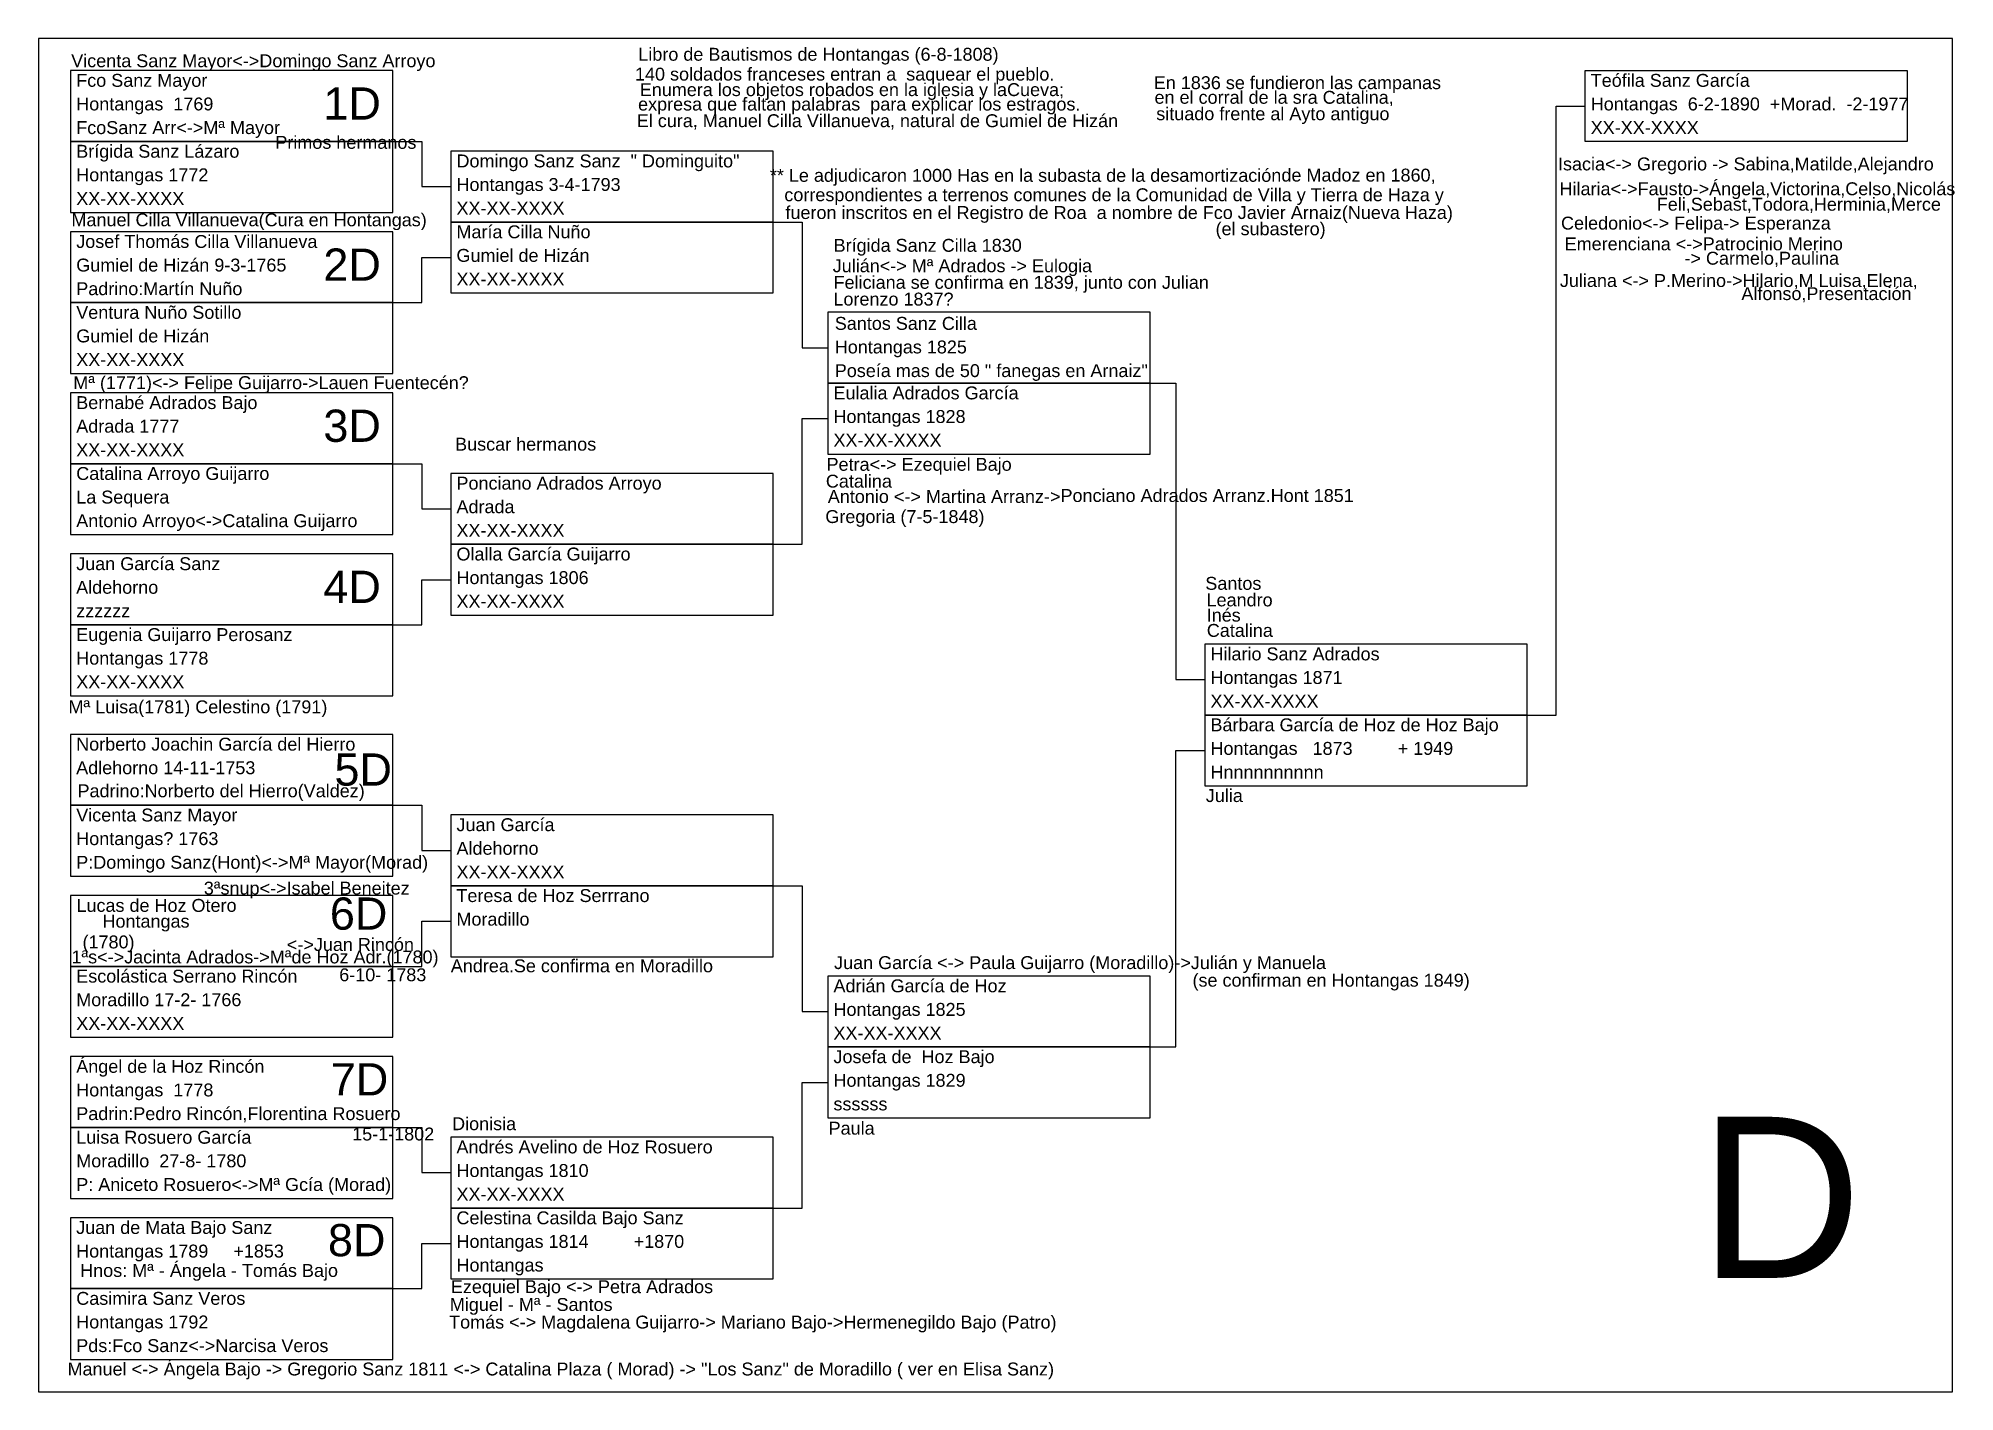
# Model space of a CAD drawing. Header units: millimetres. Extents: x -16844 to 23151, y -8543 to 4892.
# Drawn here: x 438.5 to 735.8, y -1250.4 to -1040.4 of the extents above; entities that cross this region are included whole.
import ezdxf
from ezdxf.enums import TextEntityAlignment as Align

# ---------------------------------------------------------------- set-up
doc = ezdxf.new("R2010")
doc.units = ezdxf.units.MM
doc.layers.add('Guijarro', color=90, linetype='Continuous')
doc.layers.add('Sanz', color=230, linetype='Continuous')
doc.styles.add('Arial', font='arial.ttf', dxfattribs={"height": 0.01})

msp = doc.modelspace()

# ---------------------------------------------------------------- texts
at = {"style": 'Arial'}
for s, p in [('1D', (491.63, -1053.01)), ('2D', (491.63, -1078.01)), ('3D', (491.63, -1103.01)), ('4D', (491.63, -1128.01)), ('5D', (493.35, -1156.36)), ('6D', (492.64, -1178.71)), ('7D', (492.78, -1204.43)), ('8D', (492.34, -1229.38))]:
    msp.add_text(s, height=5, dxfattribs=at).set_placement(p, align=Align.RIGHT)
at = {"layer": 'Guijarro', "color": 6, "style": 'Arial'}
msp.add_text('D', height=25, dxfattribs=at).set_placement((721.41, -1232.74), align=Align.RIGHT)

# ---------------------------------------------------------------- blocks, each defined once
blk = doc.blocks.new('Hoja inferior')
for points in [[(0, -210), (297, -210), (297, 0), (0, 0)], [(5, -16), (55, -16), (55, -5), (5, -5)], [(240, -5), (290, -5), (290, -16), (240, -16)], [(5, -27), (55, -27), (55, -16), (5, -16)], [(64, -28.5), (114, -28.5), (114, -17.5), (64, -17.5)], [(64, -39.5), (114, -39.5), (114, -28.5), (64, -28.5)], [(5, -41), (55, -41), (55, -30), (5, -30)], [(5, -52), (55, -52), (55, -41), (5, -41)], [(122.5, -53.5), (172.5, -53.5), (172.5, -42.5), (122.5, -42.5)], [(122.5, -64.5), (172.5, -64.5), (172.5, -53.5), (122.5, -53.5)], [(5, -66), (55, -66), (55, -55), (5, -55)], [(5, -77), (55, -77), (55, -66), (5, -66)], [(64, -78.5), (114, -78.5), (114, -67.5), (64, -67.5)], [(5, -91), (55, -91), (55, -80), (5, -80)], [(64, -89.5), (114, -89.5), (114, -78.5), (64, -78.5)], [(5, -102), (55, -102), (55, -91), (5, -91)], [(181, -105), (231, -105), (231, -94), (181, -94)], [(181, -116), (231, -116), (231, -105), (181, -105)], [(5, -119), (55, -119), (55, -108), (5, -108)], [(5, -130), (55, -130), (55, -119), (5, -119)], [(64, -131.5), (114, -131.5), (114, -120.5), (64, -120.5)], [(5, -144), (55, -144), (55, -133), (5, -133)], [(64, -142.5), (114, -142.5), (114, -131.5), (64, -131.5)], [(5, -155), (55, -155), (55, -144), (5, -144)], [(122.5, -156.5), (172.5, -156.5), (172.5, -145.5), (122.5, -145.5)], [(122.5, -167.5), (172.5, -167.5), (172.5, -156.5), (122.5, -156.5)], [(5, -169), (55, -169), (55, -158), (5, -158)], [(5, -180), (55, -180), (55, -169), (5, -169)], [(64, -181.5), (114, -181.5), (114, -170.5), (64, -170.5)], [(5, -194), (55, -194), (55, -183), (5, -183)], [(64, -192.5), (114, -192.5), (114, -181.5), (64, -181.5)], [(5, -205), (55, -205), (55, -194), (5, -194)]]:
    blk.add_lwpolyline(points, close=True)
for points in [[(231, -105), (235.5, -105), (235.5, -10.5), (240, -10.5)], [(55, -16), (59.5, -16), (59.5, -23), (64, -23)], [(114, -28.5), (118.5, -28.5), (118.5, -48), (122.5, -48)], [(55, -41), (59.5, -41), (59.5, -34), (64, -34)], [(172.5, -53.5), (176.5, -53.5), (176.5, -99.5), (181, -99.5)], [(114, -78.5), (118.5, -78.5), (118.5, -59), (122.5, -59)], [(55, -66), (59.5, -66), (59.5, -73), (64, -73)], [(55, -91), (59.5, -91), (59.5, -84), (64, -84)], [(172.5, -156.5), (176.5, -156.5), (176.5, -110.5), (181, -110.5)], [(55, -119), (59.5, -119), (59.5, -126), (64, -126)], [(114, -131.5), (118.5, -131.5), (118.5, -151), (122.5, -151)], [(55, -144), (59.5, -144), (59.5, -137), (64, -137)], [(114, -181.5), (118.5, -181.5), (118.5, -162), (122.5, -162)], [(55, -169), (59.5, -169), (59.5, -176), (64, -176)], [(55, -194), (59.5, -194), (59.5, -187), (64, -187)]]:
    blk.add_lwpolyline(points)
blk = doc.blocks.new('Casilla')
at = {"style": 'Arial'}
for tag, p in [('NOMBRE', (0.88, 8.08)), ('LUGAR_NACIMIENTO', (0.88, 4.42)), ('FECHA', (0.88, 0.75))]:
    blk.add_attdef(tag, p, '', height=2, dxfattribs=at)
blk = doc.blocks.new('Hermanos')
at = {"style": 'Arial'}
blk.add_attdef('NOMBRE', (0, 0), '', height=2, dxfattribs=at)

# ---------------------------------------------------------------- block references
for name, p, values in [('Hermanos', (443.58, -1044.88), {'NOMBRE': 'Vicenta Sanz Mayor<->Domingo Sanz Arroyo'}), ('Casilla', (443.48, -1056), {'NOMBRE': 'Fco Sanz Mayor', 'LUGAR_NACIMIENTO': 'Hontangas  1769', 'FECHA': 'FcoSanz Arr<->Mª Mayor'}), ('Casilla', (678.48, -1056), {'NOMBRE': 'Teófila Sanz García', 'LUGAR_NACIMIENTO': 'Hontangas  6-2-1890  +Morad.  -2-1977', 'FECHA': 'XX-XX-XXXX'}), ('Hermanos', (475.25, -1057.54), {'NOMBRE': 'Primos hermanos'}), ('Casilla', (443.48, -1067), {'NOMBRE': 'Brígida Sanz Lázaro', 'LUGAR_NACIMIENTO': 'Hontangas 1772', 'FECHA': 'XX-XX-XXXX'}), ('Casilla', (502.48, -1068.5), {'NOMBRE': 'Domingo Sanz Sanz  " Dominguito"', 'LUGAR_NACIMIENTO': 'Hontangas 3-4-1793', 'FECHA': 'XX-XX-XXXX'}), ('Hermanos', (671.95, -1060.89), {'NOMBRE': '   Isacia<-> Gregorio -> Sabina,Matilde,Alejandro'}), ('Hermanos', (671.42, -1064.74), {'NOMBRE': '    Hilaria<->Fausto->Ángela,Victorina,Celso,Nicolás'}), ('Hermanos', (689.61, -1067.14), {'NOMBRE': 'Feli,Sebast,Todora,Herminia,Merce'}), ('Casilla', (502.48, -1079.5), {'NOMBRE': 'María Cilla Nuño', 'LUGAR_NACIMIENTO': 'Gumiel de Hizán', 'FECHA': 'XX-XX-XXXX'}), ('Hermanos', (673.98, -1070.07), {'NOMBRE': ' Celedonio<-> Felipa-> Esperanza'}), ('Casilla', (443.48, -1081), {'NOMBRE': 'Josef Thomás Cilla Villanueva', 'LUGAR_NACIMIENTO': 'Gumiel de Hizán 9-3-1765', 'FECHA': 'Padrino:Martín Nuño'}), ('Hermanos', (561.88, -1073.52), {'NOMBRE': 'Brígida Sanz Cilla 1830'}), ('Hermanos', (672.99, -1073.29), {'NOMBRE': '   Emerenciana <->Patrocinio Merino '}), ('Hermanos', (690.8, -1075.52), {'NOMBRE': '    -> Carmelo,Paulina'}), ('Hermanos', (561.74, -1076.69), {'NOMBRE': 'Julián<-> Mª Adrados -> Eulogia'}), ('Hermanos', (561.88, -1079.26), {'NOMBRE': 'Feliciana se confirma en 1839, junto con Julian'}), ('Hermanos', (666.82, -1078.98), {'NOMBRE': '          Juliana <-> P.Merino->Hilario,M Luisa,Elena,'}), ('Hermanos', (691.1, -1081.01), {'NOMBRE': '               Alfonso,Presentación'}), ('Casilla', (443.48, -1092), {'NOMBRE': 'Ventura Nuño Sotillo', 'LUGAR_NACIMIENTO': 'Gumiel de Hizán', 'FECHA': 'XX-XX-XXXX'}), ('Hermanos', (561.85, -1081.86), {'NOMBRE': 'Lorenzo 1837?'}), ('Casilla', (561.18, -1093.71), {'NOMBRE': 'Santos Sanz Cilla', 'LUGAR_NACIMIENTO': 'Hontangas 1825', 'FECHA': 'Poseía mas de 50 " fanegas en Arnaiz" '}), ('Hermanos', (443.9, -1094.83), {'NOMBRE': 'Mª (1771)<-> Felipe Guijarro->Lauen Fuentecén?'}), ('Casilla', (560.98, -1104.5), {'NOMBRE': 'Eulalia Adrados García', 'LUGAR_NACIMIENTO': 'Hontangas 1828', 'FECHA': 'XX-XX-XXXX'}), ('Casilla', (443.48, -1106), {'NOMBRE': 'Bernabé Adrados Bajo', 'LUGAR_NACIMIENTO': 'Adrada 1777', 'FECHA': 'XX-XX-XXXX'}), ('Hermanos', (551.47, -1107.5), {'NOMBRE': '            Petra<-> Ezequiel Bajo'}), ('Casilla', (443.48, -1117), {'NOMBRE': 'Catalina Arroyo Guijarro', 'LUGAR_NACIMIENTO': 'La Sequera', 'FECHA': 'Antonio Arroyo<->Catalina Guijarro'}), ('Casilla', (502.48, -1118.5), {'NOMBRE': 'Ponciano Adrados Arroyo', 'LUGAR_NACIMIENTO': 'Adrada', 'FECHA': 'XX-XX-XXXX'}), ('Hermanos', (560.68, -1110.11), {'NOMBRE': 'Catalina'}), ('Hermanos', (560.98, -1112.49), {'NOMBRE': 'Antonio <-> Martina Arranz->'}), ('Hermanos', (597.09, -1112.34), {'NOMBRE': 'Ponciano Adrados Arranz.Hont 1851'}), ('Hermanos', (560.6, -1115.61), {'NOMBRE': 'Gregoria (7-5-1848)'}), ('Casilla', (502.48, -1129.5), {'NOMBRE': 'Olalla García Guijarro', 'LUGAR_NACIMIENTO': 'Hontangas 1806', 'FECHA': 'XX-XX-XXXX'}), ('Hermanos', (619.56, -1125.97), {'NOMBRE': 'Santos'}), ('Hermanos', (619.75, -1128.54), {'NOMBRE': 'Leandro'}), ('Hermanos', (619.77, -1130.9), {'NOMBRE': 'Inés'}), ('Casilla', (443.48, -1142), {'NOMBRE': 'Eugenia Guijarro Perosanz', 'LUGAR_NACIMIENTO': 'Hontangas 1778', 'FECHA': 'XX-XX-XXXX'}), ('Hermanos', (619.79, -1133.27), {'NOMBRE': 'Catalina'}), ('Casilla', (619.48, -1145), {'NOMBRE': 'Hilario Sanz Adrados', 'LUGAR_NACIMIENTO': 'Hontangas 1871', 'FECHA': 'XX-XX-XXXX'}), ('Hermanos', (443.16, -1145.13), {'NOMBRE': 'Mª Luisa(1781) Celestino (1791)'}), ('Casilla', (619.48, -1156), {'NOMBRE': 'Bárbara García de Hoz de Hoz Bajo', 'LUGAR_NACIMIENTO': 'Hontangas   1873         + 1949', 'FECHA': 'Hnnnnnnnnnn'}), ('Hermanos', (444.56, -1158.16), {'NOMBRE': 'Padrino:Norberto del Hierro(Valdez)'}), ('Hermanos', (614.98, -1158.9), {'NOMBRE': '      Julia'}), ('Casilla', (443.48, -1170), {'NOMBRE': 'Vicenta Sanz Mayor', 'LUGAR_NACIMIENTO': 'Hontangas? 1763', 'FECHA': 'P:Domingo Sanz(Hont)<->Mª Mayor(Morad)'}), ('Casilla', (502.48, -1171.5), {'NOMBRE': 'Juan García ', 'LUGAR_NACIMIENTO': 'Aldehorno', 'FECHA': 'XX-XX-XXXX'}), ('Hermanos', (448.43, -1178.39), {'NOMBRE': 'Hontangas'}), ('Hermanos', (445.33, -1181.61), {'NOMBRE': '(1780)'}), ('Hermanos', (477.04, -1182.01), {'NOMBRE': '<->Juan Rincón'}), ('Hermanos', (443.62, -1183.94), {'NOMBRE': '1ªs<->Jacinta Adrados->Mªde Hoz Adr.(1780)'}), ('Hermanos', (502.48, -1185.32), {'NOMBRE': 'Andrea.Se confirma en Moradillo'}), ('Hermanos', (561.18, -1184.82), {'NOMBRE': ' Juan García <-> Paula Guijarro (Moradillo)->Julián y Manuela'}), ('Casilla', (443.48, -1195), {'NOMBRE': 'Escolástica Serrano Rincón', 'LUGAR_NACIMIENTO': 'Moradillo 17-2- 1766', 'FECHA': 'XX-XX-XXXX'}), ('Casilla', (560.98, -1196.5), {'NOMBRE': 'Adrián García de Hoz', 'LUGAR_NACIMIENTO': 'Hontangas 1825', 'FECHA': 'XX-XX-XXXX'}), ('Hermanos', (617.57, -1187.55), {'NOMBRE': '(se confirman en Hontangas 1849)'}), ('Casilla', (560.98, -1207.5), {'NOMBRE': 'Josefa de  Hoz Bajo', 'LUGAR_NACIMIENTO': 'Hontangas 1829', 'FECHA': 'ssssss'}), ('Casilla', (443.48, -1209), {'NOMBRE': 'Ángel de la Hoz Rincón', 'LUGAR_NACIMIENTO': 'Hontangas  1778', 'FECHA': 'Padrin:Pedro Rincón,Florentina Rosuero'}), ('Casilla', (443.48, -1220), {'NOMBRE': 'Luisa Rosuero García', 'LUGAR_NACIMIENTO': 'Moradillo  27-8- 1780', 'FECHA': 'P: Aniceto Rosuero<->Mª Gcía (Morad)'}), ('Hermanos', (487.17, -1211.42), {'NOMBRE': '15-1-1802'}), ('Hermanos', (502.68, -1209.82), {'NOMBRE': 'Dionisia  '}), ('Hermanos', (555.67, -1210.51), {'NOMBRE': '       Paula'}), ('Casilla', (502.48, -1221.5), {'NOMBRE': 'Andrés Avelino de Hoz Rosuero', 'LUGAR_NACIMIENTO': 'Hontangas 1810', 'FECHA': 'XX-XX-XXXX'}), ('Casilla', (502.48, -1232.5), {'NOMBRE': 'Celestina Casilda Bajo Sanz', 'LUGAR_NACIMIENTO': 'Hontangas 1814         +1870', 'FECHA': 'Hontangas'}), ('Hermanos', (444.97, -1232.59), {'NOMBRE': 'Hnos: Mª - Ángela - Tomás Bajo'}), ('Hermanos', (498.61, -1235.11), {'NOMBRE': '     Ezequiel Bajo <-> Petra Adrados'}), ('Casilla', (443.48, -1245), {'NOMBRE': 'Casimira Sanz Veros', 'LUGAR_NACIMIENTO': 'Hontangas 1792', 'FECHA': 'Pds:Fco Sanz<->Narcisa Veros'}), ('Hermanos', (502.33, -1237.87), {'NOMBRE': 'Miguel - Mª - Santos'}), ('Hermanos', (502.22, -1240.6), {'NOMBRE': 'Tomás <-> Magdalena Guijarro-> Mariano Bajo->Hermenegildo Bajo (Patro)'}), ('Hermanos', (439.13, -1247.88), {'NOMBRE': '     Manuel <-> Ángela Bajo -> Gregorio Sanz 1811 <-> Catalina Plaza ( Morad) -> "Los Sanz" de Moradillo ( ver en Elisa Sanz) '})]:
    msp.add_blockref(name, p).add_auto_attribs(values)
ref = msp.add_blockref('Hermanos', (530.8, -1043.87))
ref.add_attrib('NOMBRE', ' Libro de Bautismos de Hontangas (6-8-1808)', (530.8, -1043.87), dxfattribs={"color": 4, "height": 2, "style": 'Arial'})
ref = msp.add_blockref('Hermanos', (531.06, -1046.95))
ref.add_attrib('NOMBRE', '140 soldados franceses entran a  saquear el pueblo.                                                ', (531.06, -1046.95), dxfattribs={"color": 4, "height": 2, "style": 'Arial'})
ref = msp.add_blockref('Hermanos', (611.56, -1048.28))
ref.add_attrib('NOMBRE', 'En 1836 se fundieron las campanas ', (611.56, -1048.28), dxfattribs={"color": 4, "height": 2, "style": 'Arial'})
ref = msp.add_blockref('Hermanos', (530.76, -1051.6))
ref.add_attrib('NOMBRE', ' expresa que faltan palabras  para explicar los estragos.                               ', (530.76, -1051.6), dxfattribs={"color": 4, "height": 2, "style": 'Arial'})
ref = msp.add_blockref('Hermanos', (531.8, -1049.36))
ref.add_attrib('NOMBRE', 'Enumera los objetos robados en la iglesia y laCueva;                                               ', (531.8, -1049.36), dxfattribs={"color": 4, "height": 2, "style": 'Arial'})
ref = msp.add_blockref('Hermanos', (611.68, -1050.55))
ref.add_attrib('NOMBRE', 'en el corral de la sra Catalina, ', (611.68, -1050.55), dxfattribs={"color": 4, "height": 2, "style": 'Arial'})
ref = msp.add_blockref('Hermanos', (530.56, -1054.18))
ref.add_attrib('NOMBRE', ' El cura, Manuel Cilla Villanueva, natural de Gumiel de Hizán                                            ', (530.56, -1054.18), dxfattribs={"color": 4, "height": 2, "style": 'Arial'})
ref = msp.add_blockref('Hermanos', (611.17, -1053.1))
ref.add_attrib('NOMBRE', ' situado frente al Ayto antiguo', (611.17, -1053.1), dxfattribs={"color": 4, "height": 2, "style": 'Arial'})
ref = msp.add_blockref('Hermanos', (551.99, -1062.66))
ref.add_attrib('NOMBRE', '** Le adjudicaron 1000 Has en la subasta de la desamortización', (551.99, -1062.66), dxfattribs={"color": 4, "height": 2, "style": 'Arial'})
ref = msp.add_blockref('Hermanos', (631.37, -1062.62))
ref.add_attrib('NOMBRE', 'de Madoz en 1860, ', (631.37, -1062.62), dxfattribs={"color": 4, "height": 2, "style": 'Arial'})
ref = msp.add_blockref('Hermanos', (553.46, -1065.67))
ref.add_attrib('NOMBRE', ' correspondientes a terrenos comunes de la Comunidad de Villa y Tierra de Haza y  ', (553.46, -1065.67), dxfattribs={"color": 4, "height": 2, "style": 'Arial'})
ref = msp.add_blockref('Casilla', (442.74, -1077.64))
ref.add_attrib('NOMBRE', 'Manuel Cilla Villanueva(Cura en Hontangas)', (443.62, -1069.56), dxfattribs={"height": 2, "style": 'Arial'})
ref = msp.add_blockref('Hermanos', (553.63, -1068.43))
ref.add_attrib('NOMBRE', ' fueron inscritos en el Registro de Roa  a nombre de Fco Javier Arnaiz(Nueva Haza)', (553.63, -1068.43), dxfattribs={"color": 4, "height": 2, "style": 'Arial'})
ref = msp.add_blockref('Hermanos', (621.15, -1070.95))
ref.add_attrib('NOMBRE', '(el subastero)', (621.15, -1070.95), dxfattribs={"color": 4, "height": 2, "style": 'Arial'})
ref = msp.add_blockref('Hermanos', (503.15, -1104.37))
ref.add_attrib('NOMBRE', 'Buscar hermanos', (503.15, -1104.37), dxfattribs={"color": 1, "height": 2, "style": 'Arial'})
ref = msp.add_blockref('Casilla', (443.48, -1131))
ref.add_attrib('NOMBRE', 'Juan García Sanz', (444.35, -1122.92), dxfattribs={"color": 0, "height": 2, "style": 'Arial'})
ref.add_attrib('LUGAR_NACIMIENTO', 'Aldehorno', (444.35, -1126.58), dxfattribs={"height": 2, "style": 'Arial'})
ref.add_attrib('FECHA', 'zzzzzz', (444.35, -1130.25), dxfattribs={"height": 2, "style": 'Arial'})
ref = msp.add_blockref('Casilla', (443.48, -1159))
ref.add_attrib('NOMBRE', 'Norberto Joachin García del Hierro', (444.35, -1150.92), dxfattribs={"height": 2, "style": 'Arial'})
ref.add_attrib('LUGAR_NACIMIENTO', 'Adlehorno 14-11-1753', (444.35, -1154.58), dxfattribs={"height": 2, "style": 'Arial'})
ref = msp.add_blockref('Casilla', (463.28, -1174.01))
ref.add_attrib('FECHA', '3ªsnup<->Isabel Beneitez', (464.16, -1173.26), dxfattribs={"height": 2, "style": 'Arial'})
ref = msp.add_blockref('Casilla', (443.51, -1184.02))
ref.add_attrib('NOMBRE', 'Lucas de Hoz Otero', (444.39, -1175.94), dxfattribs={"height": 2, "style": 'Arial'})
ref = msp.add_blockref('Casilla', (502.48, -1182.5))
ref.add_attrib('NOMBRE', 'Teresa de Hoz Serrrano', (503.35, -1174.42), dxfattribs={"height": 2, "style": 'Arial'})
ref.add_attrib('LUGAR_NACIMIENTO', 'Moradillo', (503.35, -1178.08), dxfattribs={"height": 2, "style": 'Arial'})
ref = msp.add_blockref('Hermanos', (485.17, -1186.71))
ref.add_attrib('NOMBRE', '6-10- 1783', (485.17, -1186.71), dxfattribs={"color": 1, "height": 2, "style": 'Arial'})
ref = msp.add_blockref('Casilla', (443.48, -1234))
ref.add_attrib('NOMBRE', 'Juan de Mata Bajo Sanz', (444.35, -1225.92), dxfattribs={"height": 2, "style": 'Arial'})
ref.add_attrib('LUGAR_NACIMIENTO', 'Hontangas 1789     +1853', (444.35, -1229.58), dxfattribs={"height": 2, "style": 'Arial'})
at = {"layer": 'Sanz'}
msp.add_blockref('Hoja inferior', (438.48, -1040.4), dxfattribs=at)

msp.set_redraw_order([(e.dxf.handle, doc.entitydb.next_handle()) for e in msp.query("TEXT MTEXT ATTDEF DIMENSION ARC_DIMENSION")])  # texts and dimensions are drawn at this point

doc.saveas('drawing.dxf')
